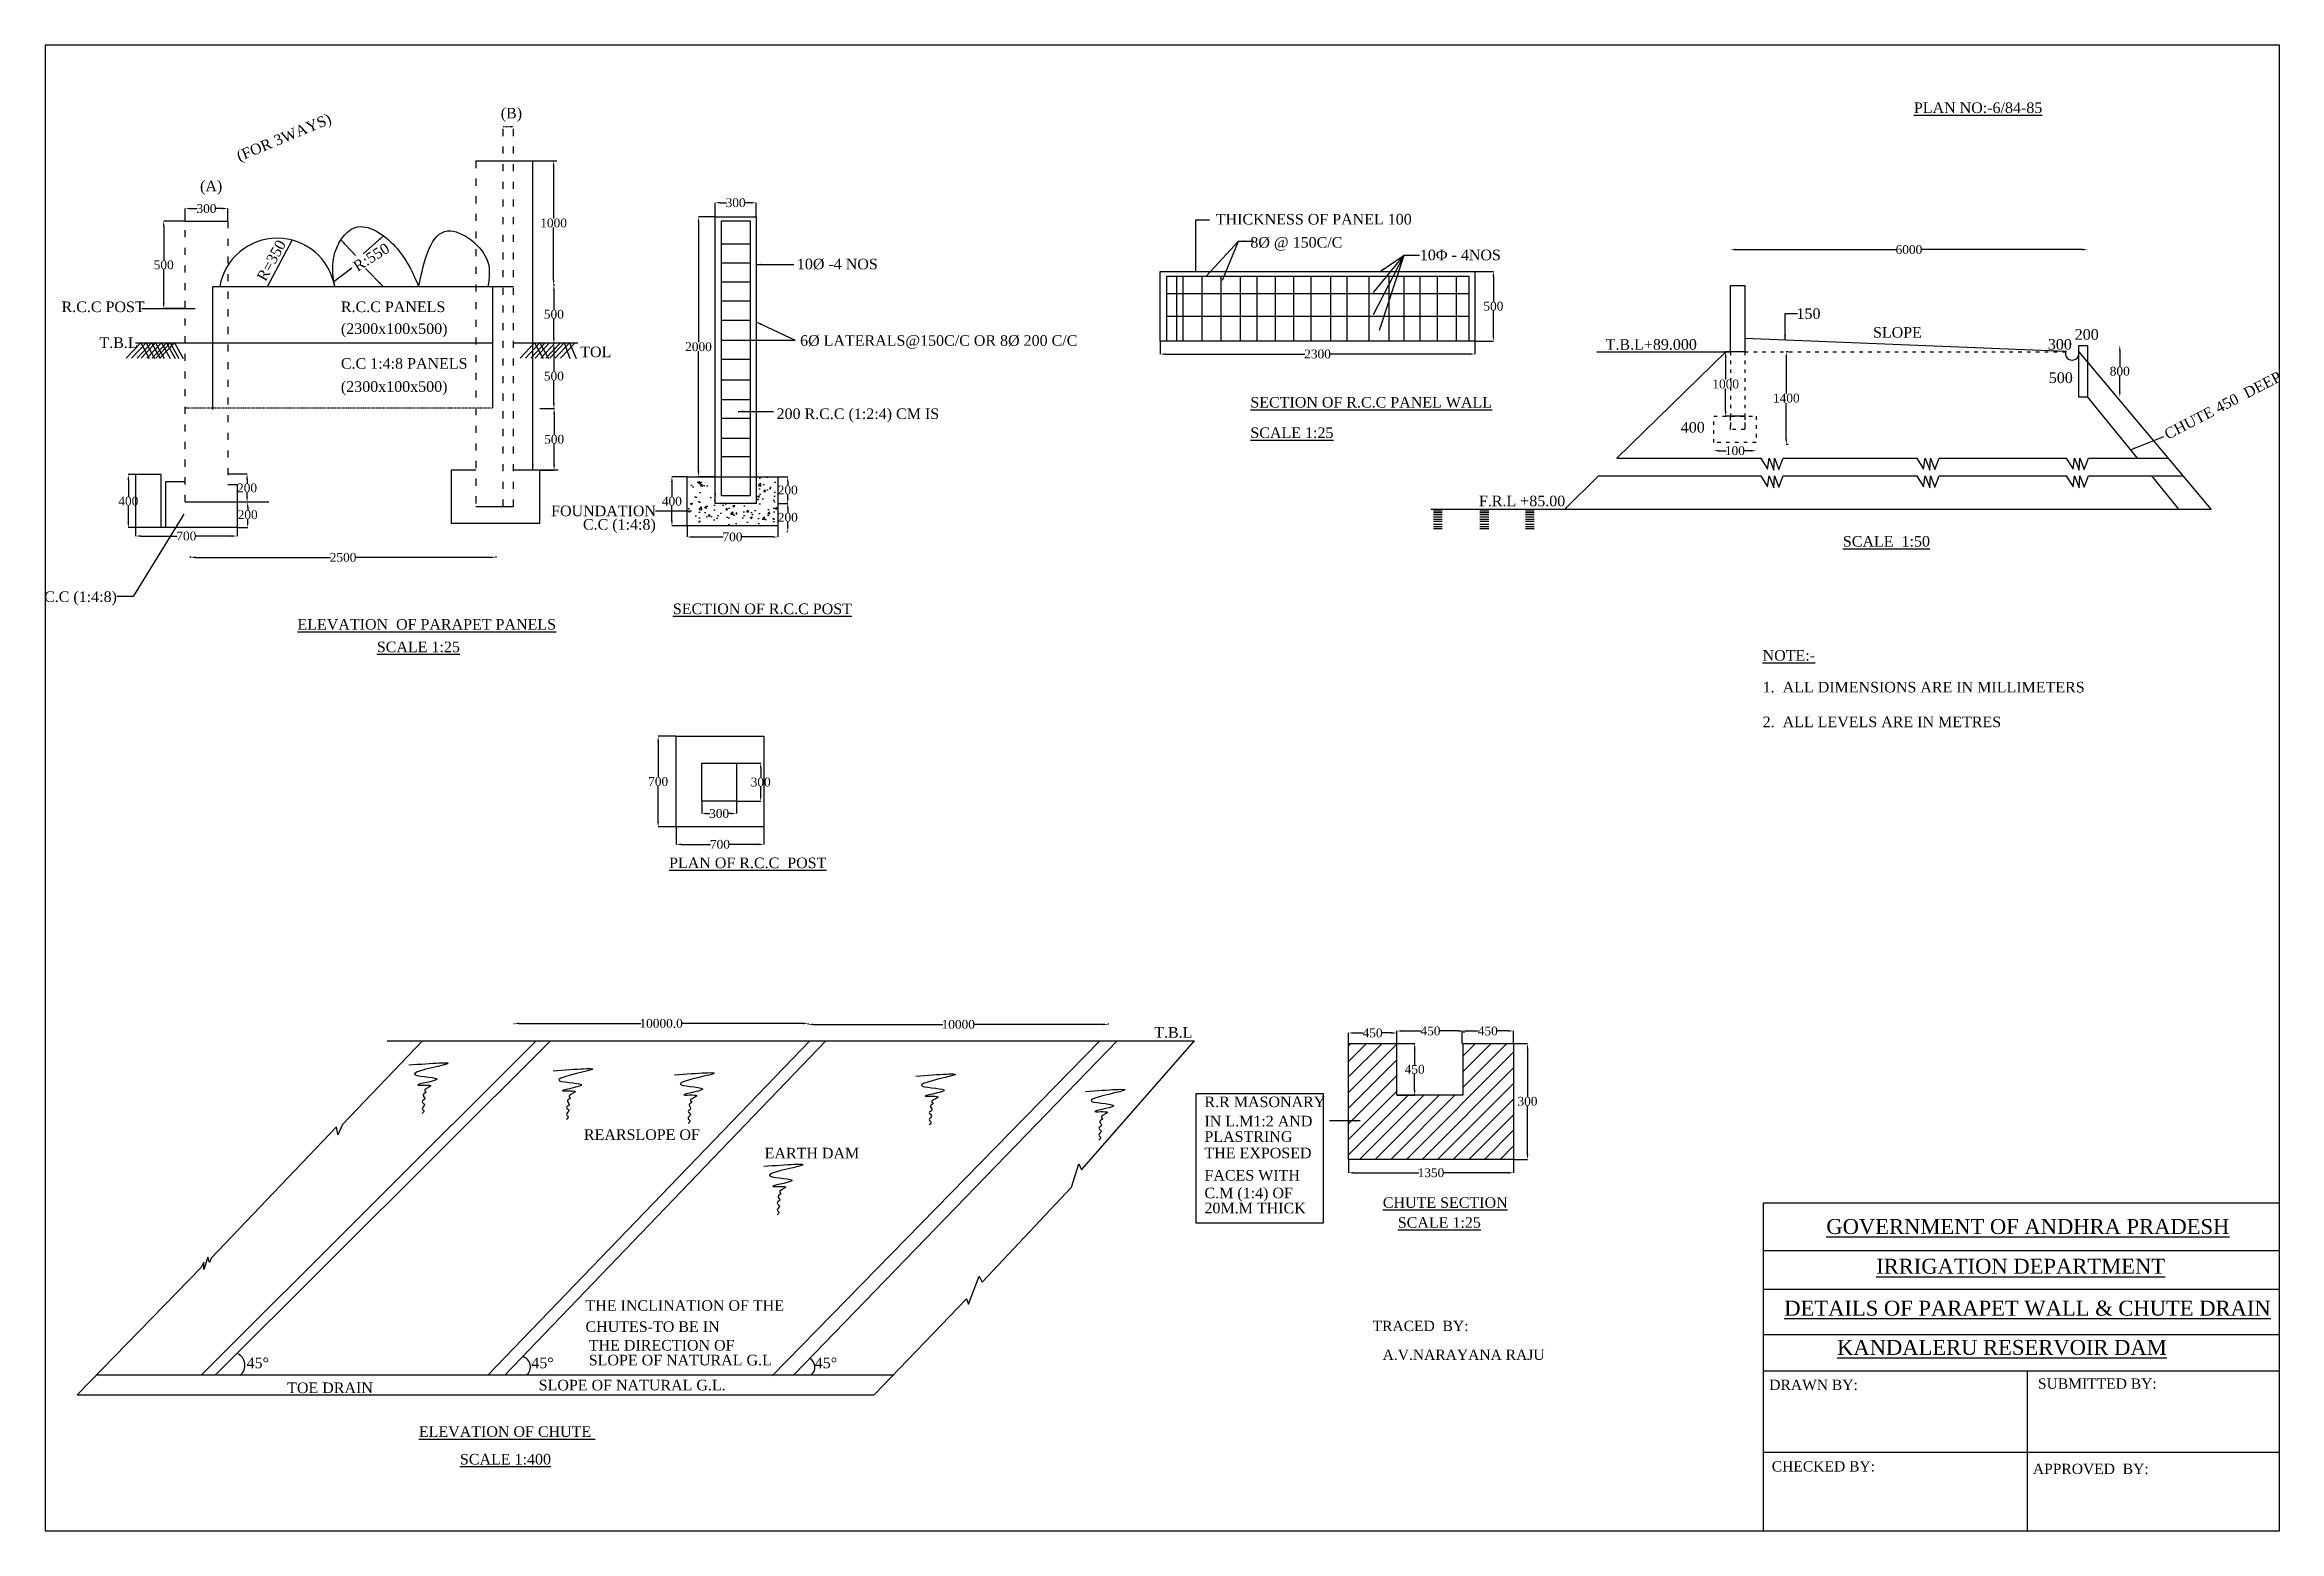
# Model space of a CAD drawing. Header units: metres. Extents: x 13657 to 89639, y -947 to 49597.
import ezdxf

# ---------------------------------------------------------------- set-up
doc = ezdxf.new("R2010")
doc.units = ezdxf.units.M
doc.header["$MEASUREMENT"] = 0
doc.linetypes.add('ACAD_ISO03W100', pattern=[30, 12, -18])
for name, color, linetype in [('DIM', 5, 'Continuous'), ('DOT LINE', 3, 'ACAD_ISO03W100'), ('DWG. LINE', 1, 'Continuous'), ('HATCH', 2, 'Continuous'), ('TEXT', 7, 'Continuous')]:
    doc.layers.add(name, color=color, linetype=linetype)
doc.layers.add('TITLE', color=7, linetype='Continuous', lineweight=30)
doc.styles.get("Standard").update_dxf_attribs({"font": 'TIMES.TTF', "height": 300})
doc.dimstyles.get("Standard").update_dxf_attribs({"dimtxt": 300, "dimasz": 180, "dimexe": 0.18, "dimexo": 0.0625, "dimgap": 0.09, "dimtad": 0, "dimtih": 1, "dimtoh": 1, "dimdec": 1, "dimzin": 0, "dimdsep": 46, "dimtxsty": 'Standard', "dimcen": 0.09, "dimclrd": 5, "dimclre": 5, "dimclrt": 4, "dimadec": 0, "dimazin": 0, "dimtfac": 1, "dimtdec": 1, "dimtofl": 0, "dimtmove": 0, "dimatfit": 3, "dimfxl": 1, "dimtolj": 1, "dimtzin": 0, "dimarcsym": 0})

msp = doc.modelspace()

# ---------------------------------------------------------------- texts
at = {"layer": 'TEXT'}
for s, rotation, p in [('(FOR 3WAYS)', 22.6023483, (20277.08, 45623.43)), ('R=350', 61.3805679, (21165.49, 41525.11)), ('R:550', 31.9576712, (24293.67, 41869.8)), ('CHUTE 450  DEEP', 27.4085592, (85848.23, 36164.34))]:
    msp.add_text(s, height=360, rotation=rotation, dxfattribs=at).set_placement(p)
for s, p in [('(B)', (29164.05, 47090.48)), ('%%UPLAN NO:-6/84-85', (77214.77, 47274.23)), ('(A)', (18939.53, 44614.87)), ('THICKNESS OF PANEL 100', (53477.84, 43484.27)), ('8%%C @ 150C/C', (54652.64, 42696.27)), ('10Φ - 4NOS', (60415.68, 42268.96)), ('10%%C -4 NOS', (39233.99, 41960.2)), ('R.C.C POST', (14230.59, 40506.22)), ('R.C.C PANELS', (23728.26, 40506.22)), ('150', (73223.94, 40274.43)), ('T.B.L', (15517.97, 39285.15)), ('(2300x100x500)', (23728.26, 39761.12)), ('6%%C LATERALS@150C/C OR 8%%C 200 C/C', (39342.32, 39360.21)), ('T.B.L+89.000', (66733.44, 39225.32)), ('SLOPE', (75824.26, 39637.11)), ('300', (81769.11, 39231.78)), ('200', (82684.01, 39565.97)), ('C.C 1:4:8 PANELS', (23728.26, 38580.21)), ('TOL', (31865.91, 38972.53)), ('(2300x100x500)', (23728.26, 37794.06)), ('500', (81801.92, 38093.27)), ('200 R.C.C (1:2:4) CM IS', (38541.6, 36870.09)), ('%%USECTION OF R.C.C PANEL WALL', (54652.64, 37259.76)), ('%%USCALE 1:25', (54652.64, 36224.23)), ('400', (69287.87, 36409.8)), ('F.R.L +85.00', (62424.12, 33903.79)), ('FOUNDATION', (30877.31, 33566.38)), ('C.C (1:4:8)', (31957.95, 33107.87)), ('%%USCALE  1:50', (74800.15, 32532.15)), ('C.C (1:4:8)', (13634.29, 30649.37)), ('%%USECTION OF R.C.C POST', (35015.77, 30237.21)), ('%%UELEVATION  OF PARAPET PANELS', (22252.39, 29709.96)), ('%%USCALE 1:25', (24949.75, 28942.24)), ('%%UNOTE:-', (72070.78, 28653.13)), ('1.  ALL DIMENSIONS ARE IN MILLIMETERS', (72070.78, 27573.75)), ('2.  ALL LEVELS ARE IN METRES', (72070.78, 26393.18)), ('%%UPLAN OF R.C.C  POST', (34887.65, 21600.03)), ('T.B.L', (51383.74, 15836.22)), ('R.R MASONARY', (53091.67, 13474.06)), ('IN L.M1:2 AND', (53091.67, 12819.42)), ('REARSLOPE OF ', (31991.76, 12360.42)), ('PLASTRING', (53091.67, 12292.99)), ('EARTH DAM', (38135.75, 11730.91)), ('THE EXPOSED', (53091.67, 11735.87)), ('FACES WITH', (53091.67, 10978.2)), ('C.M (1:4) OF', (53091.67, 10376.52)), ('20M.M THICK', (53091.67, 9863.98)), ('%%UCHUTE SECTION', (59156.57, 10050.53)), ('%%USCALE 1:25', (59665.77, 9372.17)), ('THE INCLINATION OF THE', (32044.94, 6549.54)), ('CHUTES-TO BE IN', (32044.94, 5831.1)), ('THE DIRECTION OF', (32157.28, 5198.87)), ('45%%D', (20522.05, 4598.26)), ('45%%D', (30201.49, 4598.26)), ('SLOPE OF NATURAL G.L', (32157.28, 4694.43)), ('45%%D', (39840.45, 4598.26)), ('TOE DRAIN', (21901.52, 3752.19)), ('SLOPE OF NATURAL G.L.', (30453.82, 3843.9)), ('%%UELEVATION OF CHUTE ', (26379.34, 2262.82)), ('%%USCALE 1:400', (27775.75, 1323.87))]:
    msp.add_text(s, height=360, dxfattribs=at).set_placement(p)
at = {"layer": 'TITLE', "lineweight": -2}
for s, height, p in [('%%UGOVERNMENT OF ANDHRA PRADESH', 508, (74236.26, 9161.47)), ('%%UIRRIGATION DEPARTMENT', 508, (75930.66, 7811.27)), ('%%UDETAILS OF PARAPET WALL & CHUTE DRAIN', 508, (72806.91, 6384.82)), ('TRACED  BY:', 350, (58808.8, 5860.59)), ('%%UKANDALERU RESERVOIR DAM', 508, (74601.69, 5050.18)), ('A.V.NARAYANA RAJU', 350, (59150.27, 4879.99)), ('DRAWN BY:', 350, (72296.78, 3856.76)), ('SUBMITTED BY:', 350, (81431.05, 3899.39)), ('CHECKED BY:', 350, (72382.15, 1085.5)), ('APPROVED  BY:', 350, (81260.32, 1000.23))]:
    msp.add_text(s, height=height, dxfattribs=at).set_placement(p)

# ---------------------------------------------------------------- blocks, each defined once
blk = doc.blocks.new('*D1')
at = {"layer": 'Defpoints', "color": 0}
for p in [(29617, 16293), (39617, 16320), (39617, 16293)]:
    blk.add_point(p, dxfattribs=at)
at = {"layer": 'DIM', "color": 5, "lineweight": -2}
for p, q in [((29617, 16293), (29617, 16320)), ((29797, 16320), (33931, 16320)), ((39437, 16320), (35303, 16320)), ((39617, 16293), (39617, 16320))]:
    blk.add_line(p, q, dxfattribs=at)
at = {"layer": 'DIM', "color": 5}
for points in [[(29797, 16350), (29797, 16290), (29617, 16320)], [(39437, 16350), (39437, 16290), (39617, 16320)]]:
    blk.add_solid(points, dxfattribs=at)
at = {"layer": 'DIM', "color": 4, "insert": (34617, 16320), "char_height": 300, "attachment_point": 5}
blk.add_mtext('\\A1;10000.0', dxfattribs=at)
blk = doc.blocks.new('*D2')
at = {"layer": 'Defpoints', "color": 0}
for p in [(18431, 43600), (19884, 44025), (19884, 43600)]:
    blk.add_point(p, dxfattribs=at)
at = {"layer": 'DIM', "color": 5, "lineweight": -2}
for p, q in [((18431, 43600), (18431, 44025)), ((18611, 44025), (18842, 44025)), ((19704, 44025), (19473, 44025)), ((19884, 43600), (19884, 44025))]:
    blk.add_line(p, q, dxfattribs=at)
at = {"layer": 'DIM', "color": 5}
for points in [[(18611, 44055), (18611, 43995), (18431, 44025)], [(19704, 44055), (19704, 43995), (19884, 44025)]]:
    blk.add_solid(points, dxfattribs=at)
at = {"layer": 'DIM', "color": 4, "insert": (19157, 44025), "char_height": 300, "attachment_point": 5}
blk.add_mtext('\\A1;300', dxfattribs=at)
blk = doc.blocks.new('*D3')
at = {"layer": 'Defpoints', "color": 0}
for p in [(18431, 43600), (17704, 40624), (18431, 40624)]:
    blk.add_point(p, dxfattribs=at)
at = {"layer": 'DIM', "color": 5, "lineweight": -2}
for p, q in [((18431, 43600), (17704, 43600)), ((17704, 43420), (17704, 42265)), ((17704, 40804), (17704, 41960)), ((18431, 40624), (17704, 40624))]:
    blk.add_line(p, q, dxfattribs=at)
at = {"layer": 'DIM', "color": 5}
for points in [[(17674, 43420), (17734, 43420), (17704, 43600)], [(17674, 40804), (17734, 40804), (17704, 40624)]]:
    blk.add_solid(points, dxfattribs=at)
at = {"layer": 'DIM', "color": 4, "insert": (17704, 42112), "char_height": 300, "attachment_point": 5}
blk.add_mtext('\\A1;500', dxfattribs=at)
blk = doc.blocks.new('*D4')
at = {"layer": 'Defpoints', "color": 0}
for p in [(16746, 34979), (16501, 33179), (16746, 33179)]:
    blk.add_point(p, dxfattribs=at)
at = {"layer": 'DIM', "color": 5, "lineweight": -2}
for p, q in [((16746, 34979), (16500, 34979)), ((16501, 34799), (16501, 34232)), ((16501, 33359), (16501, 33926)), ((16746, 33179), (16500, 33179))]:
    blk.add_line(p, q, dxfattribs=at)
at = {"layer": 'DIM', "color": 5}
for points in [[(16471, 34799), (16531, 34799), (16501, 34979)], [(16471, 33359), (16531, 33359), (16501, 33179)]]:
    blk.add_solid(points, dxfattribs=at)
at = {"layer": 'DIM', "color": 4, "insert": (16501, 34079), "char_height": 300, "attachment_point": 5}
blk.add_mtext('\\A1;400', dxfattribs=at)
blk = doc.blocks.new('*D5')
at = {"layer": 'Defpoints', "color": 0}
for p in [(20198, 34050), (20559, 34050), (20198, 33179)]:
    blk.add_point(p, dxfattribs=at)
at = {"layer": 'DIM', "color": 5, "lineweight": -2}
for p, q in [((20198, 34050), (20559, 34050)), ((20559, 33870), (20559, 33767)), ((20559, 33359), (20559, 33462)), ((20198, 33179), (20559, 33179))]:
    blk.add_line(p, q, dxfattribs=at)
at = {"layer": 'DIM', "color": 5}
for points in [[(20529, 33870), (20589, 33870), (20559, 34050)], [(20529, 33359), (20589, 33359), (20559, 33179)]]:
    blk.add_solid(points, dxfattribs=at)
at = {"layer": 'DIM', "color": 4, "insert": (20559, 33614), "char_height": 300, "attachment_point": 5}
blk.add_mtext('\\A1;200', dxfattribs=at)
blk = doc.blocks.new('*D6')
at = {"layer": 'Defpoints', "color": 0}
for p in [(19884, 35002), (19884, 34050), (20538, 34050)]:
    blk.add_point(p, dxfattribs=at)
at = {"layer": 'DIM', "color": 5, "lineweight": -2}
for p, q in [((19884, 35002), (20538, 35002)), ((20538, 34822), (20538, 34679)), ((20538, 34230), (20538, 34373)), ((19884, 34050), (20538, 34050))]:
    blk.add_line(p, q, dxfattribs=at)
at = {"layer": 'DIM', "color": 5}
for points in [[(20508, 34822), (20568, 34822), (20538, 35002)], [(20508, 34230), (20568, 34230), (20538, 34050)]]:
    blk.add_solid(points, dxfattribs=at)
at = {"layer": 'DIM', "color": 4, "insert": (20538, 34526), "char_height": 300, "attachment_point": 5}
blk.add_mtext('\\A1;200', dxfattribs=at)
blk = doc.blocks.new('*D7')
at = {"layer": 'Defpoints', "color": 0}
for p in [(16746, 33179), (16746, 32891), (20198, 33179)]:
    blk.add_point(p, dxfattribs=at)
at = {"layer": 'DIM', "color": 5, "lineweight": -2}
for p, q in [((16746, 33179), (16746, 32891)), ((16926, 32891), (18156, 32891)), ((20018, 32891), (18788, 32891)), ((20198, 33179), (20198, 32891))]:
    blk.add_line(p, q, dxfattribs=at)
at = {"layer": 'DIM', "color": 5}
for points in [[(16926, 32921), (16926, 32861), (16746, 32891)], [(20018, 32921), (20018, 32861), (20198, 32891)]]:
    blk.add_solid(points, dxfattribs=at)
at = {"layer": 'DIM', "color": 4, "insert": (18472, 32891), "char_height": 300, "attachment_point": 5}
blk.add_mtext('\\A1;700', dxfattribs=at)
blk = doc.blocks.new('*D8')
at = {"layer": 'Defpoints', "color": 0}
for p in [(18606, 32204), (28998, 32204), (28998, 32167)]:
    blk.add_point(p, dxfattribs=at)
at = {"layer": 'DIM', "color": 5, "lineweight": -2}
for p, q in [((18606, 32204), (18606, 32167)), ((18786, 32167), (23372, 32167)), ((28818, 32167), (24233, 32167)), ((28998, 32204), (28998, 32167))]:
    blk.add_line(p, q, dxfattribs=at)
at = {"layer": 'DIM', "color": 5}
for points in [[(18786, 32197), (18786, 32137), (18606, 32167)], [(28818, 32197), (28818, 32137), (28998, 32167)]]:
    blk.add_solid(points, dxfattribs=at)
at = {"layer": 'DIM', "color": 4, "insert": (23802, 32167), "char_height": 300, "attachment_point": 5}
blk.add_mtext('\\A1;2500', dxfattribs=at)
blk = doc.blocks.new('*D9')
at = {"layer": 'Defpoints', "color": 0}
for p in [(30490, 37224), (30979, 37224), (30490, 35135)]:
    blk.add_point(p, dxfattribs=at)
at = {"layer": 'DIM', "color": 5, "lineweight": -2}
for p, q in [((30490, 37224), (30980, 37224)), ((30979, 37044), (30979, 36332)), ((30979, 35315), (30979, 36027)), ((30490, 35135), (30980, 35135))]:
    blk.add_line(p, q, dxfattribs=at)
at = {"layer": 'DIM', "color": 5}
for points in [[(30949, 37044), (31009, 37044), (30979, 37224)], [(30949, 35315), (31009, 35315), (30979, 35135)]]:
    blk.add_solid(points, dxfattribs=at)
at = {"layer": 'DIM', "color": 4, "insert": (30979, 36180), "char_height": 300, "attachment_point": 5}
blk.add_mtext('\\A1;500', dxfattribs=at)
blk = doc.blocks.new('*D10')
at = {"layer": 'Defpoints', "color": 0}
for p in [(30971, 39436), (30988, 39436), (30988, 37224)]:
    blk.add_point(p, dxfattribs=at)
at = {"layer": 'DIM', "color": 5, "lineweight": -2}
for p, q in [((30988, 39436), (30971, 39436)), ((30971, 39256), (30971, 38483)), ((30971, 37404), (30971, 38177)), ((30988, 37224), (30971, 37224))]:
    blk.add_line(p, q, dxfattribs=at)
at = {"layer": 'DIM', "color": 5}
for points in [[(30941, 39256), (31001, 39256), (30971, 39436)], [(30941, 37404), (31001, 37404), (30971, 37224)]]:
    blk.add_solid(points, dxfattribs=at)
at = {"layer": 'DIM', "color": 4, "insert": (30971, 38330), "char_height": 300, "attachment_point": 5}
blk.add_mtext('\\A1;500', dxfattribs=at)
blk = doc.blocks.new('*D11')
at = {"layer": 'Defpoints', "color": 0}
for p in [(30970, 41426), (31007, 41426), (31007, 39436)]:
    blk.add_point(p, dxfattribs=at)
at = {"layer": 'DIM', "color": 5, "lineweight": -2}
for p, q in [((31007, 41426), (30970, 41426)), ((30970, 41246), (30970, 40584)), ((30970, 39616), (30970, 40278)), ((31007, 39436), (30970, 39436))]:
    blk.add_line(p, q, dxfattribs=at)
at = {"layer": 'DIM', "color": 5}
for points in [[(30940, 41246), (31000, 41246), (30970, 41426)], [(30940, 39616), (31000, 39616), (30970, 39436)]]:
    blk.add_solid(points, dxfattribs=at)
at = {"layer": 'DIM', "color": 4, "insert": (30970, 40431), "char_height": 300, "attachment_point": 5}
blk.add_mtext('\\A1;500', dxfattribs=at)
blk = doc.blocks.new('*D12')
at = {"layer": 'Defpoints', "color": 0}
for p in [(30961, 45643), (30970, 45643), (30970, 41426)]:
    blk.add_point(p, dxfattribs=at)
at = {"layer": 'DIM', "color": 5, "lineweight": -2}
for p, q in [((30970, 45643), (30960, 45643)), ((30961, 45463), (30961, 43687)), ((30961, 41606), (30961, 43382)), ((30970, 41426), (30960, 41426))]:
    blk.add_line(p, q, dxfattribs=at)
at = {"layer": 'DIM', "color": 5}
for points in [[(30931, 45463), (30991, 45463), (30961, 45643)], [(30931, 41606), (30991, 41606), (30961, 41426)]]:
    blk.add_solid(points, dxfattribs=at)
at = {"layer": 'DIM', "color": 4, "insert": (30961, 43535), "char_height": 300, "attachment_point": 5}
blk.add_mtext('\\A1;1000', dxfattribs=at)
blk = doc.blocks.new('*D13')
at = {"layer": 'Defpoints', "color": 0}
for p in [(39617, 16320), (49823, 16320), (49823, 16287)]:
    blk.add_point(p, dxfattribs=at)
at = {"layer": 'DIM', "color": 5, "lineweight": -2}
for p, q in [((39617, 16320), (39617, 16287)), ((39797, 16287), (44200, 16287)), ((49643, 16287), (45240, 16287)), ((49823, 16320), (49823, 16287))]:
    blk.add_line(p, q, dxfattribs=at)
at = {"layer": 'DIM', "color": 5}
for points in [[(39797, 16317), (39797, 16257), (39617, 16287)], [(49643, 16317), (49643, 16257), (49823, 16287)]]:
    blk.add_solid(points, dxfattribs=at)
at = {"layer": 'DIM', "color": 4, "insert": (44720, 16287), "char_height": 300, "attachment_point": 5}
blk.add_mtext('\\A1;10000', dxfattribs=at)
blk = doc.blocks.new('*D14')
at = {"layer": 'Defpoints', "color": 0}
for p in [(34516, 26082), (35128, 26082), (35128, 23005)]:
    blk.add_point(p, dxfattribs=at)
at = {"layer": 'DIM', "color": 5, "lineweight": -2}
for p, q in [((35128, 26082), (34515, 26082)), ((34516, 25902), (34516, 24697)), ((34516, 23185), (34516, 24390)), ((35128, 23005), (34515, 23005))]:
    blk.add_line(p, q, dxfattribs=at)
at = {"layer": 'DIM', "color": 5}
for points in [[(34486, 25902), (34546, 25902), (34516, 26082)], [(34486, 23185), (34546, 23185), (34516, 23005)]]:
    blk.add_solid(points, dxfattribs=at)
at = {"layer": 'DIM', "color": 4, "insert": (34516, 24543), "char_height": 300, "attachment_point": 5}
blk.add_mtext('\\A1;700', dxfattribs=at)
blk = doc.blocks.new('*D15')
at = {"layer": 'Defpoints', "color": 0}
for p in [(35128, 23005), (38106, 23005), (38106, 22409)]:
    blk.add_point(p, dxfattribs=at)
at = {"layer": 'DIM', "color": 5, "lineweight": -2}
for p, q in [((35128, 23005), (35128, 22409)), ((38106, 23005), (38106, 22409)), ((35308, 22409), (36301, 22409)), ((37926, 22409), (36933, 22409))]:
    blk.add_line(p, q, dxfattribs=at)
at = {"layer": 'DIM', "color": 5}
for points in [[(35308, 22439), (35308, 22379), (35128, 22409)], [(37926, 22439), (37926, 22379), (38106, 22409)]]:
    blk.add_solid(points, dxfattribs=at)
at = {"layer": 'DIM', "color": 4, "insert": (36617, 22409), "char_height": 300, "attachment_point": 5}
blk.add_mtext('\\A1;700', dxfattribs=at)
blk = doc.blocks.new('*D16')
at = {"layer": 'Defpoints', "color": 0}
for p in [(36000, 23876), (37178, 23876), (36000, 23456)]:
    blk.add_point(p, dxfattribs=at)
at = {"layer": 'DIM', "color": 5, "lineweight": -2}
for p, q in [((36000, 23876), (36000, 23456)), ((37178, 23876), (37178, 23456)), ((36180, 23456), (36274, 23456)), ((36998, 23456), (36904, 23456))]:
    blk.add_line(p, q, dxfattribs=at)
at = {"layer": 'DIM', "color": 5}
for points in [[(36180, 23486), (36180, 23426), (36000, 23456)], [(36998, 23486), (36998, 23426), (37178, 23456)]]:
    blk.add_solid(points, dxfattribs=at)
at = {"layer": 'DIM', "color": 4, "insert": (36589, 23456), "char_height": 300, "attachment_point": 5}
blk.add_mtext('\\A1;300', dxfattribs=at)
blk = doc.blocks.new('*D17')
at = {"layer": 'Defpoints', "color": 0}
for p in [(37178, 25174), (38003, 25174), (37178, 23876)]:
    blk.add_point(p, dxfattribs=at)
at = {"layer": 'DIM', "color": 5, "lineweight": -2}
for p, q in [((37178, 25174), (38004, 25174)), ((38003, 24994), (38003, 24678)), ((38003, 24056), (38003, 24372)), ((37178, 23876), (38004, 23876))]:
    blk.add_line(p, q, dxfattribs=at)
at = {"layer": 'DIM', "color": 5}
for points in [[(37973, 24994), (38033, 24994), (38003, 25174)], [(37973, 24056), (38033, 24056), (38003, 23876)]]:
    blk.add_solid(points, dxfattribs=at)
at = {"layer": 'DIM', "color": 4, "insert": (38003, 24525), "char_height": 300, "attachment_point": 5}
blk.add_mtext('\\A1;300', dxfattribs=at)
blk = doc.blocks.new('*D18')
at = {"layer": 'Defpoints', "color": 0}
for p in [(57987, 11699), (63599, 11699), (63599, 11242)]:
    blk.add_point(p, dxfattribs=at)
at = {"layer": 'DIM', "color": 5, "lineweight": -2}
for p, q in [((57987, 11699), (57987, 11242)), ((63599, 11699), (63599, 11242)), ((58167, 11242), (60384, 11242)), ((63419, 11242), (61202, 11242))]:
    blk.add_line(p, q, dxfattribs=at)
at = {"layer": 'DIM', "color": 5}
for points in [[(58167, 11272), (58167, 11212), (57987, 11242)], [(63419, 11272), (63419, 11212), (63599, 11242)]]:
    blk.add_solid(points, dxfattribs=at)
at = {"layer": 'DIM', "color": 4, "insert": (60793, 11242), "char_height": 300, "attachment_point": 5}
blk.add_mtext('\\A1;1350', dxfattribs=at)
blk = doc.blocks.new('*D19')
at = {"layer": 'Defpoints', "color": 0}
for p in [(63599, 15643), (64075, 15643), (63599, 11699)]:
    blk.add_point(p, dxfattribs=at)
at = {"layer": 'DIM', "color": 5, "lineweight": -2}
for p, q in [((63599, 15643), (64076, 15643)), ((64075, 15463), (64075, 13824)), ((64075, 11879), (64075, 13519)), ((63599, 11699), (64076, 11699))]:
    blk.add_line(p, q, dxfattribs=at)
at = {"layer": 'DIM', "color": 5}
for points in [[(64045, 15463), (64105, 15463), (64075, 15643)], [(64045, 11879), (64105, 11879), (64075, 11699)]]:
    blk.add_solid(points, dxfattribs=at)
at = {"layer": 'DIM', "color": 4, "insert": (64075, 13671), "char_height": 300, "attachment_point": 5}
blk.add_mtext('\\A1;300', dxfattribs=at)
blk = doc.blocks.new('*D20')
at = {"layer": 'Defpoints', "color": 0}
for p in [(59631, 15996), (57987, 15643), (59631, 15643)]:
    blk.add_point(p, dxfattribs=at)
at = {"layer": 'DIM', "color": 5, "lineweight": -2}
for p, q in [((57987, 15643), (57987, 15996)), ((58167, 15996), (58488, 15996)), ((59451, 15996), (59130, 15996)), ((59631, 15643), (59631, 15996))]:
    blk.add_line(p, q, dxfattribs=at)
at = {"layer": 'DIM', "color": 5}
for points in [[(58167, 16026), (58167, 15966), (57987, 15996)], [(59451, 16026), (59451, 15966), (59631, 15996)]]:
    blk.add_solid(points, dxfattribs=at)
at = {"layer": 'DIM', "color": 4, "insert": (58809, 15996), "char_height": 300, "attachment_point": 5}
blk.add_mtext('\\A1;450', dxfattribs=at)
blk = doc.blocks.new('*D21')
at = {"layer": 'Defpoints', "color": 0}
for p in [(59631, 15996), (61920, 16063), (61920, 15996)]:
    blk.add_point(p, dxfattribs=at)
at = {"layer": 'DIM', "color": 5, "lineweight": -2}
for p, q in [((59631, 15996), (59631, 16064)), ((59811, 16063), (60455, 16063)), ((61740, 16063), (61096, 16063)), ((61920, 15996), (61920, 16064))]:
    blk.add_line(p, q, dxfattribs=at)
at = {"layer": 'DIM', "color": 5}
for points in [[(59811, 16093), (59811, 16033), (59631, 16063)], [(61740, 16093), (61740, 16033), (61920, 16063)]]:
    blk.add_solid(points, dxfattribs=at)
at = {"layer": 'DIM', "color": 4, "insert": (60776, 16063), "char_height": 300, "attachment_point": 5}
blk.add_mtext('\\A1;450', dxfattribs=at)
blk = doc.blocks.new('*D22')
at = {"layer": 'Defpoints', "color": 0}
for p in [(63599, 16063), (61852, 15643), (63599, 15643)]:
    blk.add_point(p, dxfattribs=at)
at = {"layer": 'DIM', "color": 5, "lineweight": -2}
for p, q in [((61852, 15643), (61852, 16064)), ((62032, 16063), (62404, 16063)), ((63419, 16063), (63046, 16063)), ((63599, 15643), (63599, 16064))]:
    blk.add_line(p, q, dxfattribs=at)
at = {"layer": 'DIM', "color": 5}
for points in [[(62032, 16093), (62032, 16033), (61852, 16063)], [(63419, 16093), (63419, 16033), (63599, 16063)]]:
    blk.add_solid(points, dxfattribs=at)
at = {"layer": 'DIM', "color": 4, "insert": (62725, 16063), "char_height": 300, "attachment_point": 5}
blk.add_mtext('\\A1;450', dxfattribs=at)
blk = doc.blocks.new('*D23')
at = {"layer": 'Defpoints', "color": 0}
for p in [(59631, 15643), (59631, 13877), (60239, 13877)]:
    blk.add_point(p, dxfattribs=at)
at = {"layer": 'DIM', "color": 5, "lineweight": -2}
for p, q in [((59631, 15643), (60240, 15643)), ((60239, 15463), (60239, 14913)), ((60239, 14057), (60239, 14607)), ((59631, 13877), (60240, 13877))]:
    blk.add_line(p, q, dxfattribs=at)
at = {"layer": 'DIM', "color": 5}
for points in [[(60209, 15463), (60269, 15463), (60239, 15643)], [(60209, 14057), (60269, 14057), (60239, 13877)]]:
    blk.add_solid(points, dxfattribs=at)
at = {"layer": 'DIM', "color": 4, "insert": (60239, 14760), "char_height": 300, "attachment_point": 5}
blk.add_mtext('\\A1;450', dxfattribs=at)
blk = doc.blocks.new('*D24')
at = {"layer": 'Defpoints', "color": 0}
for p in [(37848, 44224), (36454, 43744), (37848, 43744)]:
    blk.add_point(p, dxfattribs=at)
at = {"layer": 'DIM', "color": 5, "lineweight": -2}
for p, q in [((36454, 43744), (36454, 44224)), ((36634, 44224), (36836, 44224)), ((37668, 44224), (37467, 44224)), ((37848, 43744), (37848, 44224))]:
    blk.add_line(p, q, dxfattribs=at)
at = {"layer": 'DIM', "color": 5}
for points in [[(36634, 44254), (36634, 44194), (36454, 44224)], [(37668, 44254), (37668, 44194), (37848, 44224)]]:
    blk.add_solid(points, dxfattribs=at)
at = {"layer": 'DIM', "color": 4, "insert": (37151, 44224), "char_height": 300, "attachment_point": 5}
blk.add_mtext('\\A1;300', dxfattribs=at)
blk = doc.blocks.new('*D25')
at = {"layer": 'Defpoints', "color": 0}
for p in [(36454, 43744), (35888, 34908), (36454, 34908)]:
    blk.add_point(p, dxfattribs=at)
at = {"layer": 'DIM', "color": 5, "lineweight": -2}
for p, q in [((36454, 43744), (35888, 43744)), ((35888, 43564), (35888, 39478)), ((35888, 35088), (35888, 39173)), ((36454, 34908), (35888, 34908))]:
    blk.add_line(p, q, dxfattribs=at)
at = {"layer": 'DIM', "color": 5}
for points in [[(35858, 43564), (35918, 43564), (35888, 43744)], [(35858, 35088), (35918, 35088), (35888, 34908)]]:
    blk.add_solid(points, dxfattribs=at)
at = {"layer": 'DIM', "color": 4, "insert": (35888, 39326), "char_height": 300, "attachment_point": 5}
blk.add_mtext('\\A1;2000', dxfattribs=at)
blk = doc.blocks.new('*D26')
at = {"layer": 'Defpoints', "color": 0}
for p in [(35502, 34908), (34983, 33239), (35502, 33239)]:
    blk.add_point(p, dxfattribs=at)
at = {"layer": 'DIM', "color": 5, "lineweight": -2}
for p, q in [((35502, 34908), (34983, 34908)), ((34983, 34728), (34983, 34226)), ((34983, 33419), (34983, 33921)), ((35502, 33239), (34983, 33239))]:
    blk.add_line(p, q, dxfattribs=at)
at = {"layer": 'DIM', "color": 5}
for points in [[(34953, 34728), (35013, 34728), (34983, 34908)], [(34953, 33419), (35013, 33419), (34983, 33239)]]:
    blk.add_solid(points, dxfattribs=at)
at = {"layer": 'DIM', "color": 4, "insert": (34983, 34074), "char_height": 300, "attachment_point": 5}
blk.add_mtext('\\A1;400', dxfattribs=at)
blk = doc.blocks.new('*D27')
at = {"layer": 'Defpoints', "color": 0}
for p in [(38888, 34013), (38924, 34013), (38888, 33043)]:
    blk.add_point(p, dxfattribs=at)
at = {"layer": 'DIM', "color": 5, "lineweight": -2}
for p, q in [((38888, 34013), (38924, 34013)), ((38924, 33833), (38924, 33681)), ((38888, 33043), (38924, 33043)), ((38924, 33223), (38924, 33375))]:
    blk.add_line(p, q, dxfattribs=at)
at = {"layer": 'DIM', "color": 5}
for points in [[(38894, 33833), (38954, 33833), (38924, 34013)], [(38894, 33223), (38954, 33223), (38924, 33043)]]:
    blk.add_solid(points, dxfattribs=at)
at = {"layer": 'DIM', "color": 4, "insert": (38924, 33528), "char_height": 300, "attachment_point": 5}
blk.add_mtext('\\A1;200', dxfattribs=at)
blk = doc.blocks.new('*D28')
at = {"layer": 'Defpoints', "color": 0}
for p in [(38584, 34908), (38922, 34908), (38620, 34000)]:
    blk.add_point(p, dxfattribs=at)
at = {"layer": 'DIM', "color": 5, "lineweight": -2}
for p, q in [((38584, 34908), (38922, 34908)), ((38922, 34728), (38922, 34607)), ((38922, 34180), (38922, 34301)), ((38620, 34000), (38922, 34000))]:
    blk.add_line(p, q, dxfattribs=at)
at = {"layer": 'DIM', "color": 5}
for points in [[(38892, 34728), (38952, 34728), (38922, 34908)], [(38892, 34180), (38952, 34180), (38922, 34000)]]:
    blk.add_solid(points, dxfattribs=at)
at = {"layer": 'DIM', "color": 4, "insert": (38922, 34454), "char_height": 300, "attachment_point": 5}
blk.add_mtext('\\A1;200', dxfattribs=at)
blk = doc.blocks.new('*D29')
at = {"layer": 'Defpoints', "color": 0}
for p in [(35502, 33239), (38584, 33239), (38584, 32860)]:
    blk.add_point(p, dxfattribs=at)
at = {"layer": 'DIM', "color": 5, "lineweight": -2}
for p, q in [((35502, 33239), (35502, 32860)), ((35682, 32860), (36727, 32860)), ((38404, 32860), (37359, 32860)), ((38584, 33239), (38584, 32860))]:
    blk.add_line(p, q, dxfattribs=at)
at = {"layer": 'DIM', "color": 5}
for points in [[(35682, 32890), (35682, 32830), (35502, 32860)], [(38404, 32890), (38404, 32830), (38584, 32860)]]:
    blk.add_solid(points, dxfattribs=at)
at = {"layer": 'DIM', "color": 4, "insert": (37043, 32860), "char_height": 300, "attachment_point": 5}
blk.add_mtext('\\A1;700', dxfattribs=at)
blk = doc.blocks.new('*D30')
at = {"layer": 'Defpoints', "color": 0}
for p in [(62288, 41887), (62288, 39522), (62916, 39522)]:
    blk.add_point(p, dxfattribs=at)
at = {"layer": 'DIM', "color": 5, "lineweight": -2}
for p, q in [((62288, 41887), (62917, 41887)), ((62916, 41707), (62916, 40857)), ((62916, 39702), (62916, 40552)), ((62288, 39522), (62917, 39522))]:
    blk.add_line(p, q, dxfattribs=at)
at = {"layer": 'DIM', "color": 5}
for points in [[(62886, 41707), (62946, 41707), (62916, 41887)], [(62886, 39702), (62946, 39702), (62916, 39522)]]:
    blk.add_solid(points, dxfattribs=at)
at = {"layer": 'DIM', "color": 4, "insert": (62916, 40705), "char_height": 300, "attachment_point": 5}
blk.add_mtext('\\A1;500', dxfattribs=at)
blk = doc.blocks.new('*D31')
at = {"layer": 'Defpoints', "color": 0}
for p in [(51586, 39522), (62288, 39522), (62288, 39079)]:
    blk.add_point(p, dxfattribs=at)
at = {"layer": 'DIM', "color": 5, "lineweight": -2}
for p, q in [((51586, 39522), (51586, 39079)), ((62288, 39522), (62288, 39079)), ((51766, 39079), (56507, 39079)), ((62108, 39079), (57368, 39079))]:
    blk.add_line(p, q, dxfattribs=at)
at = {"layer": 'DIM', "color": 5}
for points in [[(51766, 39109), (51766, 39049), (51586, 39079)], [(62108, 39109), (62108, 39049), (62288, 39079)]]:
    blk.add_solid(points, dxfattribs=at)
at = {"layer": 'DIM', "color": 4, "insert": (56937, 39079), "char_height": 300, "attachment_point": 5}
blk.add_mtext('\\A1;2300', dxfattribs=at)
blk = doc.blocks.new('*D32')
at = {"layer": 'Defpoints', "color": 0, "lineweight": -2}
for p in [(70814, 39157), (71463, 39157), (71463, 36962)]:
    blk.add_point(p, dxfattribs=at)
at = {"layer": 'DIM', "color": 5, "lineweight": -2}
for p, q in [((71463, 39157), (70814, 39157)), ((70814, 38977), (70814, 38212)), ((70814, 37142), (70814, 37907)), ((71463, 36962), (70814, 36962))]:
    blk.add_line(p, q, dxfattribs=at)
for points in [[(70784, 38977), (70844, 38977), (70814, 39157)], [(70784, 37142), (70844, 37142), (70814, 36962)]]:
    blk.add_solid(points, dxfattribs=at)
at = {"layer": 'DIM', "color": 4, "insert": (70814, 38059), "char_height": 300, "attachment_point": 5}
blk.add_mtext('\\A1;1000', dxfattribs=at)
blk = doc.blocks.new('*D33')
at = {"layer": 'Defpoints', "color": 0}
for p in [(84215, 39371), (84215, 37617), (84215, 37617)]:
    blk.add_point(p, dxfattribs=at)
at = {"layer": 'DIM', "color": 5, "lineweight": -2}
for p, q in [((84215, 39371), (84215, 39371)), ((84215, 39191), (84215, 38646)), ((84215, 37797), (84215, 38341)), ((84215, 37617), (84215, 37617))]:
    blk.add_line(p, q, dxfattribs=at)
at = {"layer": 'DIM', "color": 5}
for points in [[(84185, 39191), (84245, 39191), (84215, 39371)], [(84185, 37797), (84245, 37797), (84215, 37617)]]:
    blk.add_solid(points, dxfattribs=at)
at = {"layer": 'DIM', "color": 4, "insert": (84215, 38494), "char_height": 300, "attachment_point": 5}
blk.add_mtext('\\A1;800', dxfattribs=at)
blk = doc.blocks.new('*D34')
at = {"layer": 'Defpoints', "color": 0}
for p in [(72935, 39157), (72876, 36001), (72935, 36001)]:
    blk.add_point(p, dxfattribs=at)
at = {"layer": 'DIM', "color": 5, "lineweight": -2}
for p, q in [((72935, 39157), (72876, 39157)), ((72876, 38977), (72876, 37732)), ((72876, 36181), (72876, 37426)), ((72935, 36001), (72876, 36001))]:
    blk.add_line(p, q, dxfattribs=at)
at = {"layer": 'DIM', "color": 5}
for points in [[(72846, 38977), (72906, 38977), (72876, 39157)], [(72846, 36181), (72906, 36181), (72876, 36001)]]:
    blk.add_solid(points, dxfattribs=at)
at = {"layer": 'DIM', "color": 4, "insert": (72876, 37579), "char_height": 300, "attachment_point": 5}
blk.add_mtext('\\A1;1400', dxfattribs=at)
blk = doc.blocks.new('*D35')
at = {"layer": 'Defpoints', "color": 0}
for p in [(70406, 35792), (71849, 35792), (71849, 35792)]:
    blk.add_point(p, dxfattribs=at)
at = {"layer": 'DIM', "color": 5, "lineweight": -2}
for p, q in [((70406, 35792), (70406, 35792)), ((70586, 35792), (70829, 35792)), ((71669, 35792), (71426, 35792)), ((71849, 35792), (71849, 35792))]:
    blk.add_line(p, q, dxfattribs=at)
at = {"layer": 'DIM', "color": 5}
for points in [[(70586, 35822), (70586, 35762), (70406, 35792)], [(71669, 35822), (71669, 35762), (71849, 35792)]]:
    blk.add_solid(points, dxfattribs=at)
at = {"layer": 'DIM', "color": 4, "insert": (71128, 35792), "char_height": 300, "attachment_point": 5}
blk.add_mtext('\\A1;100', dxfattribs=at)
blk = doc.blocks.new('*D36')
at = {"layer": 'Defpoints', "color": 0}
for p in [(70975, 42631), (83117, 42631), (83117, 42631)]:
    blk.add_point(p, dxfattribs=at)
at = {"layer": 'DIM', "color": 5, "lineweight": -2}
for p, q in [((70975, 42631), (70975, 42631)), ((71155, 42631), (76621, 42631)), ((82937, 42631), (77472, 42631)), ((83117, 42631), (83117, 42631))]:
    blk.add_line(p, q, dxfattribs=at)
at = {"layer": 'DIM', "color": 5}
for points in [[(71155, 42661), (71155, 42601), (70975, 42631)], [(82937, 42661), (82937, 42601), (83117, 42631)]]:
    blk.add_solid(points, dxfattribs=at)
at = {"layer": 'DIM', "color": 4, "insert": (77046, 42631), "char_height": 300, "attachment_point": 5}
blk.add_mtext('\\A1;6000', dxfattribs=at)

# ---------------------------------------------------------------- dimensions: what is measured, and where the dimension line sits
at = {"layer": 'DIM'}
for base, p1, p2, text, picture, middle in [((30960.65, 45643.24), (30969.76, 41426.18), (30969.76, 45643.24), '1000', '*D12', (30960.65, 43534.71)), ((17703.92, 40624), (18430.75, 43600.48), (18430.75, 40624), '500', '*D3', (17703.92, 42112.24)), ((35887.76, 34907.6), (36454.28, 43743.71), (36454.28, 34907.6), '2000', '*D25', (35887.76, 39325.66)), ((30969.94, 41426.18), (31007.05, 39436.12), (31007.05, 41426.18), '500', '*D11', (30969.94, 40431.15)), ((30970.94, 39436.12), (30987.97, 37224.2), (30987.97, 39436.12), '500', '*D10', (30970.94, 38330.16)), ((70813.83, 39156.67), (71462.73, 36962.17), (71462.73, 39156.67), '1000', '*D32', (70813.83, 38059.42)), ((72876.08, 36001.39), (72934.69, 39156.67), (72934.69, 36001.39), '1400', '*D34', (72876.08, 37579.03)), ((84214.81, 37616.74), (84214.81, 39370.52), (84214.81, 37616.74), '800', '*D33', (84214.81, 38493.63)), ((30979.34, 37224.2), (30489.91, 35134.96), (30489.91, 37224.2), '500', '*D9', (30979.34, 36179.58)), ((34982.88, 33239.4), (35501.66, 34907.6), (35501.66, 33239.4), '400', '*D26', (34982.88, 34073.5)), ((38921.62, 34907.6), (38619.81, 34000.17), (38584.07, 34907.6), '200', '*D28', (38921.62, 34453.88)), ((38923.83, 34013.37), (38888.08, 33042.68), (38888.08, 34013.37), '200', '*D27', (38923.83, 33528.03)), ((34515.61, 26081.93), (35128.04, 23004.89), (35128.04, 26081.93), '700', '*D14', (34515.61, 24543.41)), ((38003.48, 25173.65), (37178.08, 23876.04), (37178.08, 25173.65), '300', '*D17', (38003.48, 24524.85)), ((60239.41, 13876.71), (59631.22, 15643.21), (59631.22, 13876.71), '450', '*D23', (60239.41, 14759.96))]:
    dim = msp.add_linear_dim(base=base, p1=p1, p2=p2, angle=90, text=text, dimstyle='Standard', dxfattribs=at)
    dim.commit()
    dim.dimension.update_dxf_attribs({"geometry": picture, "text_midpoint": middle})
for base, p1, p2, text, picture, middle in [((19883.89, 44025.22), (18430.75, 43600.42), (19883.89, 43600.42), '300', '*D2', (19157.32, 44025.22)), ((37848.23, 44224.23), (36454.28, 43743.65), (37848.23, 43743.65), '300', '*D24', (37151.26, 44224.23)), ((83117.18, 42630.93), (70975.13, 42630.93), (83117.18, 42630.93), '6000', '*D36', (77046.15, 42630.93)), ((62288.46, 39079.23), (51585.81, 39522.25), (62288.46, 39522.25), '2300', '*D31', (56937.13, 39079.23)), ((71848.7, 35792.11), (70406.39, 35792.11), (71848.7, 35792.11), '100', '*D35', (71127.55, 35792.11)), ((38584.07, 32860.06), (35501.66, 33239.4), (38584.07, 33239.4), '700', '*D29', (37042.87, 32860.06)), ((28998.37, 32167.07), (18606.1, 32203.89), (28998.37, 32203.89), '2500', '*D8', (23802.24, 32167.07)), ((36000, 23456.04), (37178.08, 23876.1), (36000, 23876.1), '300', '*D16', (36589.04, 23456.04)), ((38105.7, 22408.74), (35128.04, 23004.89), (38105.7, 23004.89), '700', '*D15', (36616.87, 22408.74)), ((49822.83, 16287.09), (39617.16, 16320.41), (49822.83, 16320.41), '10000', '*D13', (44719.99, 16287.09)), ((59631.22, 15995.61), (57986.55, 15643.21), (59631.22, 15643.21), '450', '*D20', (58808.89, 15995.61)), ((61919.79, 16063.45), (59631.22, 15995.61), (61919.79, 15995.61), '450', '*D21', (60775.5, 16063.45)), ((63598.98, 16063.45), (61851.89, 15643.21), (63598.98, 15643.21), '450', '*D22', (62725.44, 16063.45)), ((63598.98, 11241.9), (57986.55, 11699.41), (63598.98, 11699.41), '1350', '*D18', (60792.77, 11241.9))]:
    dim = msp.add_linear_dim(base=base, p1=p1, p2=p2, text=text, dimstyle='Standard', dxfattribs=at)
    dim.commit()
    dim.dimension.update_dxf_attribs({"geometry": picture, "text_midpoint": middle})
dim = msp.add_aligned_dim(p1=(62288.4, 41886.96), p2=(62288.4, 39522.25), distance=628, text='500', dimstyle='Standard', dxfattribs=at)
dim.commit()
dim.dimension.update_dxf_attribs({"geometry": '*D30', "text_midpoint": (62916.4, 40704.61)})
for base, p1, p2, text, picture, middle in [((16500.66, 33179.04), (16746.09, 34978.87), (16746.09, 33179.04), '400', '*D4', (16500.66, 34078.96)), ((20537.58, 34049.57), (19883.89, 35002.32), (19883.89, 34049.57), '200', '*D6', (20537.58, 34525.95)), ((20558.98, 34049.57), (20197.63, 33179.04), (20197.63, 34049.57), '200', '*D5', (20558.98, 33614.31)), ((64075.41, 15643.21), (63598.98, 11699.34), (63598.98, 15643.21), '300', '*D19', (64075.41, 13671.27))]:
    dim = msp.add_linear_dim(base=base, p1=p1, p2=p2, angle=90, text=text, dimstyle='Standard', dxfattribs=at)
    dim.commit()
    dim.dimension.update_dxf_attribs({"geometry": picture, "text_midpoint": middle, "dimtype": 160})
dim = msp.add_linear_dim(base=(16746.09, 32890.98), p1=(20197.63, 33179.04), p2=(16746.09, 33179.04), text='700', dimstyle='Standard', dxfattribs=at)
dim.commit()
dim.dimension.update_dxf_attribs({"geometry": '*D7', "text_midpoint": (18471.86, 32890.98), "dimtype": 160})
dim = msp.add_linear_dim(base=(39617.16, 16320.23), p1=(29617.16, 16293.01), p2=(39617.16, 16293.01), dimstyle='Standard', dxfattribs=at)
dim.commit()
dim.dimension.update_dxf_attribs({"geometry": '*D1', "text_midpoint": (34617.16, 16320.23)})

# ---------------------------------------------------------------- hatches: boundary and pattern name
at = {"layer": 'HATCH'}
h = msp.add_hatch(dxfattribs=at)
h.set_pattern_fill('AR-CONC', color=256, scale=100, style=0)
h.set_pattern_definition([(50, (0, 0), (717.26, -62.752), [75, -825]), (355, (0, 0), (-138.751, 752.192), [60, -660]), (100.4514, (59.8, -5.2), (578.509, 689.44), [63.74, -701.142]), (46.1842, (0, 200), (1067.241, -165.519), [112.5, -1237.5]), (96.6356, (88.9, 186.2), (934.663, 974.118), [95.61, -1051.713]), (351.1842, (0, 200), (934.662, 974.119), [90, -990]), (21, (100, 150), (596.907, -402.619), [75, -825]), (326, (100, 150), (243.315, 725.15), [60, -660]), (71.4514, (149.74, 116.45), (840.223, 322.5305), [63.74, -701.142]), (37.5, (0, 0), (12.1599, 332.8939), [0, -652, 0, -670, 0, -662.5]), (7.5, (0, 0), (263.0695, 394.4117), [0, -382, 0, -637, 0, -252.5]), (327.5, (-223, 0), (533.8224, -22.5549), [0, -250, 0, -780, 0, -1035]), (317.5, (-323, 0), (583.186, 100.105), [0, -325, 0, -518, 0, -735])])
h.paths.add_polyline_path([(38584.07, 34907.6), (37848.23, 34907.6), (37848.23, 33994.39), (36454.28, 33994.39), (36454.28, 34907.6), (35501.66, 34907.6), (35501.66, 33239.4), (38584.07, 33239.4)])
h = msp.add_hatch(dxfattribs=at)
h.set_pattern_fill('ANSI31', color=256, scale=3000, style=0)
h.paths.add_polyline_path([(63598.98, 15643.21), (61872.08, 15643.21), (61872.08, 13876.71), (59631.22, 13876.71), (59631.22, 15643.21), (57986.55, 15643.21), (57986.55, 11699.41), (63598.98, 11699.41)])

# ---------------------------------------------------------------- linework, layer by layer
at = {"layer": 'DIM'}
msp.add_line((59876.88, 42437.04), (60406.84, 42437.04), dxfattribs=at)
at = {"layer": 'DOT LINE', "ltscale": 20}
for p, q in [((29242.19, 33892.69), (29242.19, 46817.51)), ((29593.22, 33892.69), (29593.22, 46817.51)), ((28311.34, 45643.24), (28311.34, 33892.69)), ((18430.75, 34049.57), (18430.75, 43600.42)), ((19883.89, 43600.42), (19883.89, 34649.47))]:
    msp.add_line(p, q, dxfattribs=at)
at = {"layer": 'DOT LINE'}
for p, q in [((29242.19, 46817.51), (29593.22, 46817.51)), ((18430.75, 37254.04), (28892.4, 37254.04))]:
    msp.add_line(p, q, dxfattribs=at)
at = {"layer": 'DOT LINE', "ltscale": 10}
for p, q in [((70975.13, 39156.67), (70975.13, 36515.64)), ((71462.73, 39156.67), (82368.18, 39156.67)), ((71462.73, 39156.67), (71462.73, 36515.64))]:
    msp.add_line(p, q, dxfattribs=at)
msp.add_lwpolyline([(70406.39, 36962.17), (71848.7, 36962.17), (71848.7, 36069.11), (70406.39, 36069.11)], close=True, dxfattribs=at)
msp.add_lwpolyline([(71462.73, 36962.17), (71462.73, 36515.64), (70975.19, 36515.64), (70975.19, 36962.17)], dxfattribs=at)
at = {"layer": 'DWG. LINE'}
for p, q in [((28311.34, 45643.24), (31074.44, 45643.24)), ((18430.75, 43600.42), (19883.89, 43600.42)), ((19379.29, 37197.46), (19379.29, 41377.83)), ((19379.29, 41377.83), (29593.22, 41377.83)), ((28892.4, 37254.04), (28892.4, 41377.83)), ((51812.04, 41132.93), (62079.57, 41132.93)), ((52140.64, 41730.47), (52140.64, 39522.25)), ((52350.9, 41730.47), (52350.9, 39522.25)), ((53000.78, 41730.47), (53000.78, 39522.25)), ((53653.11, 41730.47), (53653.11, 39522.25)), ((54302.99, 41730.47), (54302.99, 39522.25)), ((54876.41, 41730.47), (54876.41, 39522.25)), ((55497.62, 41730.47), (55497.62, 39522.25)), ((56121.34, 41730.47), (56121.34, 39522.25)), ((56704.33, 41730.47), (56704.33, 39522.25)), ((57373.32, 41730.47), (57373.32, 39522.25)), ((57927.63, 41730.47), (57927.63, 39522.25)), ((58682.64, 41730.47), (58682.64, 39522.25)), ((59361.19, 41730.47), (59361.19, 39522.25)), ((59867.72, 41730.47), (59867.72, 39522.25)), ((60412.47, 41730.47), (60412.47, 39522.25)), ((61005.01, 41730.47), (61005.01, 39522.25)), ((61654.89, 41730.47), (61654.89, 39522.25)), ((16965.17, 40624), (18771.65, 40624)), ((51812.04, 40369.78), (62079.57, 40369.78)), ((71462.73, 39613.72), (82375.99, 39175.17)), ((16745.66, 39465.61), (28892.4, 39465.61)), ((29593.22, 39465.61), (31788.42, 39465.61)), ((66435.45, 39156.67), (70975.19, 39156.67)), ((70816.08, 39156.67), (67108.04, 35533.78)), ((82818.05, 39157.41), (82836.42, 39156.67)), ((87317.39, 33808.34), (82836.42, 39156.67)), ((83117.18, 37616.74), (84810.82, 35533.78)), ((17614.59, 34978.87), (16746.09, 34978.87)), ((16746.09, 34978.87), (16746.09, 33179.04)), ((17614.59, 33196.47), (17614.59, 34978.87)), ((27475.93, 35134.96), (27475.93, 33330.78)), ((28311.34, 35134.96), (27475.93, 35134.96)), ((31119.97, 35134.96), (29593.22, 35134.96)), ((30489.91, 33330.78), (30489.91, 35134.96)), ((67108.04, 35533.78), (72008.67, 35533.78)), ((72008.67, 35533.78), (72241.99, 35160.69)), ((72241.99, 35160.69), (72294.67, 35533.78)), ((72294.67, 35533.78), (72452.73, 35134.37)), ((72452.73, 35134.37), (72479.07, 35533.78)), ((72479.07, 35533.78), (72625.83, 35149.41)), ((72625.83, 35149.41), (72772.59, 35533.78)), ((72772.59, 35533.78), (77312.5, 35533.78)), ((77312.5, 35533.78), (77545.82, 35160.69)), ((77545.82, 35160.69), (77598.5, 35533.78)), ((77598.5, 35533.78), (77756.56, 35134.37)), ((77756.56, 35134.37), (77782.9, 35533.78)), ((77782.9, 35533.78), (77929.66, 35149.41)), ((77929.66, 35149.41), (78076.42, 35533.78)), ((78076.42, 35533.78), (82391.29, 35533.78)), ((82391.29, 35533.78), (82624.61, 35160.69)), ((82624.61, 35160.69), (82677.29, 35533.78)), ((82677.29, 35533.78), (82835.34, 35134.37)), ((82835.34, 35134.37), (82861.68, 35533.78)), ((82861.68, 35533.78), (83008.45, 35149.41)), ((83008.45, 35149.41), (83155.21, 35533.78)), ((83155.21, 35533.78), (85871.77, 35533.78)), ((17774.51, 33179.04), (17774.51, 34747.86)), ((17774.51, 34747.86), (18430.75, 34747.86)), ((19883.89, 34649.47), (20197.63, 34649.47)), ((20197.63, 34649.47), (20197.63, 33179.04)), ((66494.21, 34934.05), (65342.03, 33808.34)), ((66494.21, 34934.05), (72008.67, 34934.05)), ((72008.67, 34934.05), (72241.99, 34560.96)), ((72241.99, 34560.96), (72294.67, 34934.05)), ((72294.67, 34934.05), (72452.73, 34534.64)), ((72452.73, 34534.64), (72479.07, 34934.05)), ((72479.07, 34934.05), (72625.83, 34549.68)), ((72625.83, 34549.68), (72772.59, 34934.05)), ((72772.59, 34934.05), (77312.5, 34934.05)), ((77312.5, 34934.05), (77545.82, 34560.96)), ((77545.82, 34560.96), (77598.5, 34934.05)), ((77598.5, 34934.05), (77756.56, 34534.64)), ((77756.56, 34534.64), (77782.9, 34934.05)), ((77782.9, 34934.05), (77929.66, 34549.68)), ((77929.66, 34549.68), (78076.42, 34934.05)), ((78076.42, 34934.05), (82391.29, 34934.05)), ((82391.29, 34934.05), (82624.61, 34560.96)), ((82624.61, 34560.96), (82677.29, 34934.05)), ((82677.29, 34934.05), (82835.34, 34534.64)), ((82835.34, 34534.64), (82861.68, 34934.05)), ((82861.68, 34934.05), (83008.45, 34549.68)), ((83008.45, 34549.68), (83155.21, 34934.05)), ((83155.21, 34934.05), (86374.24, 34934.05)), ((85298.46, 34934.05), (86213.77, 33808.34)), ((18430.75, 34049.57), (21275.23, 34049.57)), ((28311.34, 33892.69), (29593.22, 33892.69)), ((60786.72, 33808.34), (87317.39, 33808.34)), ((60881.3, 33808.34), (61177.34, 33808.34)), ((20197.63, 33179.04), (16746.09, 33179.04)), ((27475.93, 33330.78), (30489.91, 33330.78)), ((30364.54, 15723.23), (18972.14, 4361.01)), ((19458.09, 4361.01), (30851.65, 15723.23)), ((26507.99, 15723.23), (23783.25, 12883.5)), ((25300.09, 15723.23), (52750.08, 15723.23)), ((39678.12, 15723.23), (28728.85, 4361.01)), ((40220.36, 15723.23), (29300, 4361.01)), ((49534.91, 15723.23), (38395.93, 4339.7)), ((50123.85, 15723.23), (39135.33, 4382.03)), ((48911.29, 11338.37), (52750.08, 15723.23)), ((23573.41, 12803.78), (19315.69, 8333.65)), ((23629.78, 12527.3), (23573.41, 12803.78)), ((23783.25, 12883.5), (23629.78, 12527.3)), ((48576.2, 10749.92), (48819.9, 11541.29)), ((48819.9, 11541.29), (48911.29, 11338.37)), ((45533.69, 7522.26), (48576.2, 10749.92)), ((19202.58, 8371.32), (19063.08, 7956.95)), ((19255.36, 8194.27), (19202.58, 8371.32)), ((18976.36, 8017.22), (14761.16, 3689.08)), ((19063.08, 8198.04), (18976.36, 8017.22)), ((19063.08, 7956.95), (19063.08, 8198.04)), ((19315.69, 8333.65), (19255.36, 8194.27)), ((45069.04, 6774.93), (45431.69, 7731.74)), ((45431.69, 7731.74), (45533.69, 7522.26)), ((41862.87, 3689.08), (45001.04, 6961.76)), ((45001.04, 6961.76), (45069.04, 6774.93)), ((42544.78, 4361.01), (15415.55, 4361.01)), ((14761.16, 3689.08), (41862.87, 3689.08))]:
    msp.add_line(p, q, dxfattribs=at)
for points in [[(36454.28, 43743.65), (37848.23, 43743.65), (37848.23, 33994.39), (36454.28, 33994.39)], [(36670.84, 43611.32), (37645.75, 43611.32), (37645.75, 34253.92), (36670.84, 34253.92)], [(51585.81, 41886.96), (62288.4, 41886.96), (62288.4, 39522.25), (51585.81, 39522.25)], [(51812.04, 41730.47), (62079.57, 41730.47), (62079.57, 39522.25), (51812.04, 39522.25)], [(82818.05, 39370.52), (83117.18, 39370.52), (83117.18, 37616.74), (82818.05, 37616.74)], [(35501.66, 34907.6), (38584.07, 34907.6), (38584.07, 33239.4), (35501.66, 33239.4)], [(35128.04, 26081.93), (38105.7, 26081.93), (38105.7, 23004.89), (35128.04, 23004.89)], [(36000, 25173.65), (37178.08, 25173.65), (37178.08, 23876.1), (36000, 23876.1)], [(52813.26, 13942.08), (57128.22, 13942.08), (57128.22, 9534.49), (52813.26, 9534.49)]]:
    msp.add_lwpolyline(points, close=True, dxfattribs=at)
for points in [[(70975.19, 39156.67), (70975.19, 41407.15), (71462.73, 41407.15), (71462.73, 39156.67)], [(61872.08, 15643.21), (63598.98, 15643.21), (63598.98, 11699.41), (57986.55, 11699.41), (57986.55, 15643.21), (59631.22, 15643.21)], [(61872.08, 15643.21), (61872.08, 13876.71), (59631.22, 13876.71), (59631.22, 15643.21)]]:
    msp.add_lwpolyline(points, dxfattribs=at)
for centre, radius, start, end in [((21563.28, 41031.17), 1985.1, 10.057165, 169.942835), ((82593.3, 39101.1), 229.59, 161.1780043, 348.2216044), ((20033.29, 4700.98), 434.1, 308.4473654, 67.3234479), ((29810.6, 4642.59), 364.58, 309.4342365, 74.4681708), ((39468.13, 4631.74), 373.82, 313.5959492, 55.958532)]:
    msp.add_arc(centre, radius, start, end, dxfattribs=at)
for points in [[(23517.88, 41377.83), (23484.7, 42364.22), (24214.12, 43383.05), (25576.21, 42736.05), (26372.63, 41377.83)], [(26372.63, 41377.83), (27358.28, 43263.92), (28727.82, 42200.47), (28727.82, 41377.83)]]:
    msp.add_spline(points, degree=3, dxfattribs=at)
at = {"layer": 'HATCH'}
for p, q in [((36670.84, 42830.25), (37645.75, 42830.25)), ((36670.84, 42175.32), (37645.75, 42175.32)), ((36670.84, 41532.06), (37645.75, 41532.06)), ((36670.84, 40888.79), (37645.75, 40888.79)), ((36670.84, 40233.52), (37645.75, 40233.52)), ((36670.84, 39546.79), (37645.75, 39546.79)), ((16922.29, 39465.61), (16429.96, 38942.42)), ((17102.12, 39465.61), (16609.79, 38942.42)), ((17287.85, 39465.61), (16795.52, 38942.42)), ((16922.29, 39465.61), (17214.15, 38930.63)), ((17429.36, 39465.61), (16937.03, 38942.42)), ((17102.12, 39465.61), (17393.99, 38930.63)), ((17626.89, 39465.61), (17134.55, 38942.42)), ((17287.85, 39465.61), (17579.72, 38930.63)), ((17800.82, 39465.61), (17308.49, 38942.42)), ((17429.36, 39465.61), (17721.23, 38930.63)), ((17924.64, 39465.61), (17432.31, 38942.42)), ((18069.1, 39465.61), (17576.77, 38942.42)), ((17626.89, 39465.61), (17918.75, 38930.63)), ((17800.82, 39465.61), (18092.69, 38930.63)), ((17924.64, 39465.61), (18216.51, 38930.63)), ((18069.1, 39465.61), (18360.96, 38930.63)), ((30313.89, 39465.61), (29821.56, 38942.42)), ((30493.73, 39465.61), (30001.39, 38942.42)), ((30679.46, 39465.61), (30187.12, 38942.42)), ((30313.89, 39465.61), (30605.75, 38930.63)), ((30820.97, 39465.61), (30328.63, 38942.42)), ((30493.73, 39465.61), (30785.59, 38930.63)), ((31018.49, 39465.61), (30526.16, 38942.42)), ((31192.43, 39465.61), (30700.09, 38942.42)), ((31323.47, 39465.61), (30831.13, 38942.42)), ((31503.3, 39465.61), (31010.97, 38942.42)), ((31689.03, 39465.61), (31196.7, 38942.42)), ((31323.47, 39465.61), (31510.67, 38930.63)), ((31503.3, 39465.61), (31725.17, 38930.63)), ((36670.84, 38899.88), (37645.75, 38899.88)), ((36670.84, 38204.46), (37645.75, 38204.46)), ((36670.84, 37535.12), (37645.75, 37535.12)), ((36670.84, 36900.54), (37645.75, 36900.54)), ((36670.84, 36218.48), (37645.75, 36218.48)), ((36670.84, 35592.6), (37645.75, 35592.6)), ((61177.34, 33737.63), (60881.3, 33737.63)), ((61177.34, 33679.34), (60881.3, 33679.34)), ((61177.34, 33609.39), (60881.3, 33609.39)), ((61177.34, 33535.55), (60881.3, 33535.55)), ((61177.34, 33457.82), (60881.3, 33457.82)), ((62756.5, 33737.63), (62460.47, 33737.63)), ((62756.5, 33679.34), (62460.47, 33679.34)), ((62756.5, 33609.39), (62460.47, 33609.39)), ((62756.5, 33535.55), (62460.47, 33535.55)), ((62756.5, 33457.82), (62460.47, 33457.82)), ((64302.21, 33737.63), (64006.18, 33737.63)), ((64302.21, 33679.34), (64006.18, 33679.34)), ((64302.21, 33609.39), (64006.18, 33609.39)), ((64302.21, 33535.55), (64006.18, 33535.55)), ((64302.21, 33457.82), (64006.18, 33457.82)), ((61177.34, 33387.87), (60881.3, 33387.87)), ((61177.34, 33279.06), (60881.3, 33279.06)), ((61177.34, 33209.11), (60881.3, 33209.11)), ((61177.34, 33131.38), (60881.3, 33131.38)), ((62756.5, 33387.87), (62460.47, 33387.87)), ((62756.5, 33279.06), (62460.47, 33279.06)), ((62756.5, 33209.11), (62460.47, 33209.11)), ((62756.5, 33131.38), (62460.47, 33131.38)), ((64302.21, 33387.87), (64006.18, 33387.87)), ((64302.21, 33279.06), (64006.18, 33279.06)), ((64302.21, 33209.11), (64006.18, 33209.11)), ((64302.21, 33131.38), (64006.18, 33131.38))]:
    msp.add_line(p, q, dxfattribs=at)
for points in [[(26032.69, 14908.4), (27322.03, 14938.13), (26250.89, 14571.49), (26984.82, 14412.93), (26359.99, 14224.66), (26776.54, 14185.02), (26578.18, 14016.56), (26617.85, 13986.83), (26528.59, 13897.65), (26578.18, 13758.91), (26488.92, 13659.82), (26568.26, 13560.73), (26488.92, 13421.99), (26548.43, 13352.63), (26488.92, 13253.53)], [(30942.08, 14710.22), (32231.41, 14739.94), (31160.27, 14373.3), (31894.2, 14214.75), (31269.37, 14026.47), (31685.93, 13986.83), (31487.57, 13818.37), (31527.24, 13788.64), (31437.98, 13699.46), (31487.57, 13560.73), (31398.31, 13461.63), (31477.65, 13362.54), (31398.31, 13223.81), (31457.81, 13154.44), (31398.31, 13055.35)], [(35074.85, 14571.22), (36364.18, 14600.95), (35293.04, 14234.3), (36026.97, 14075.75), (35402.14, 13887.47), (35818.7, 13847.84), (35620.34, 13679.38), (35660.01, 13649.65), (35570.75, 13560.46), (35620.34, 13421.73), (35531.08, 13322.64), (35610.42, 13223.54), (35531.08, 13084.81), (35590.58, 13015.45), (35531.08, 12916.35)], [(43277.28, 14527.88), (44566.62, 14557.61), (43495.48, 14190.96), (44229.41, 14032.41), (43604.57, 13844.13), (44021.13, 13804.5), (43822.77, 13636.04), (43862.44, 13606.31), (43773.18, 13517.12), (43822.77, 13378.39), (43733.51, 13279.3), (43812.85, 13180.2), (43733.51, 13041.47), (43793.02, 12972.11), (43733.51, 12873.01)], [(49042.74, 14004.73), (50332.07, 14034.46), (49260.94, 13667.81), (49994.86, 13509.26), (49370.03, 13320.98), (49786.59, 13281.35), (49588.23, 13112.89), (49627.9, 13083.16), (49538.64, 12993.97), (49588.23, 12855.24), (49498.97, 12756.15), (49578.31, 12657.05), (49498.97, 12518.32), (49558.47, 12448.96), (49498.97, 12349.86)], [(38103.83, 11463.08), (39393.16, 11492.81), (38322.02, 11126.16), (39055.95, 10967.61), (38431.12, 10779.33), (38847.67, 10739.69), (38649.32, 10571.23), (38688.99, 10541.5), (38599.73, 10452.32), (38649.32, 10313.59), (38560.05, 10214.49), (38639.4, 10115.4), (38560.05, 9976.67), (38619.56, 9907.3), (38560.05, 9808.21)]]:
    msp.add_spline(points, degree=3, dxfattribs=at)
at = {"layer": 'TEXT'}
msp.add_line((21227.34, 41377.83), (22067.11, 42951.27), dxfattribs=at)
at = {"layer": 'TITLE'}
msp.add_lwpolyline([(13682.65, 49597.36), (89637.67, 49597.36), (89637.67, -947.4), (13682.65, -947.4)], close=True, dxfattribs=at)
at = {"layer": 'TITLE', "lineweight": -2}
msp.add_lwpolyline([(72099.81, 10221.25), (89637.67, 10221.25), (89637.67, -947.4), (72099.81, -947.4)], close=True, dxfattribs=at)
for points in [[(72099.81, 8605), (89637.67, 8605)], [(72099.81, 7283.54), (89637.67, 7283.54)], [(72099.81, 5748.93), (89637.67, 5748.93)], [(72099.81, 4512.72), (89637.67, 4512.72)], [(81060.82, 4512.72), (81060.82, -947.4)], [(72099.81, 1741.91), (89637.67, 1741.91)]]:
    msp.add_lwpolyline(points, dxfattribs=at)

msp.set_redraw_order([(e.dxf.handle, doc.entitydb.next_handle()) for e in msp.query("TEXT MTEXT ATTDEF DIMENSION ARC_DIMENSION")])  # texts and dimensions are drawn at this point

# ---------------------------------------------------------------- leaders
at = {"layer": 'DIM'}
for points in [[(30254.38, 35134.96), (30254.38, 45643.24)], [(52795.34, 41886.96), (52795.34, 43642.69), (53258.91, 43642.69)], [(23727.58, 42964.9), (24221.51, 42435.21)], [(25177.65, 43098.06), (24486.95, 42491.46)], [(53144.59, 41730.47), (54250.82, 42915.82)], [(53706.63, 41596.81), (54250.82, 42915.82)], [(54250.82, 42915.82), (54272.76, 42915.82), (54768.68, 42915.82)], [(23492.22, 41543.53), (24100.86, 42009.26)], [(25162.62, 41377.83), (24559.34, 41985.15)], [(37848.23, 42122.36), (39124.39, 42122.36)], [(58834.02, 41171), (59876.88, 42437.04)], [(58834.02, 40421.75), (59876.88, 42437.04)], [(59041.82, 39889.16), (59876.88, 42437.04)], [(59065.19, 41886.96), (59876.88, 42437.04)], [(72841.4, 39558.32), (72841.4, 40456.69), (73254.49, 40456.69)], [(37260.98, 39546.79), (39177.62, 39546.79)], [(37848.23, 40172.96), (39177.62, 39546.79)], [(37240.94, 37125.27), (38436.42, 37125.27)], [(84575.96, 35822.63), (85707.28, 36270.33)], [(18389.59, 33630.32), (16668.15, 30833.29), (16114.66, 30833.29)], [(35654.12, 33741.39), (34430.77, 33741.39)], [(58389.45, 13010.31), (57342.15, 13010.31)]]:
    msp.add_leader(points, dimstyle='Standard', override={"dimgap": 0.09, "dimtad": 0}, dxfattribs=at)

doc.saveas('drawing.dxf')
